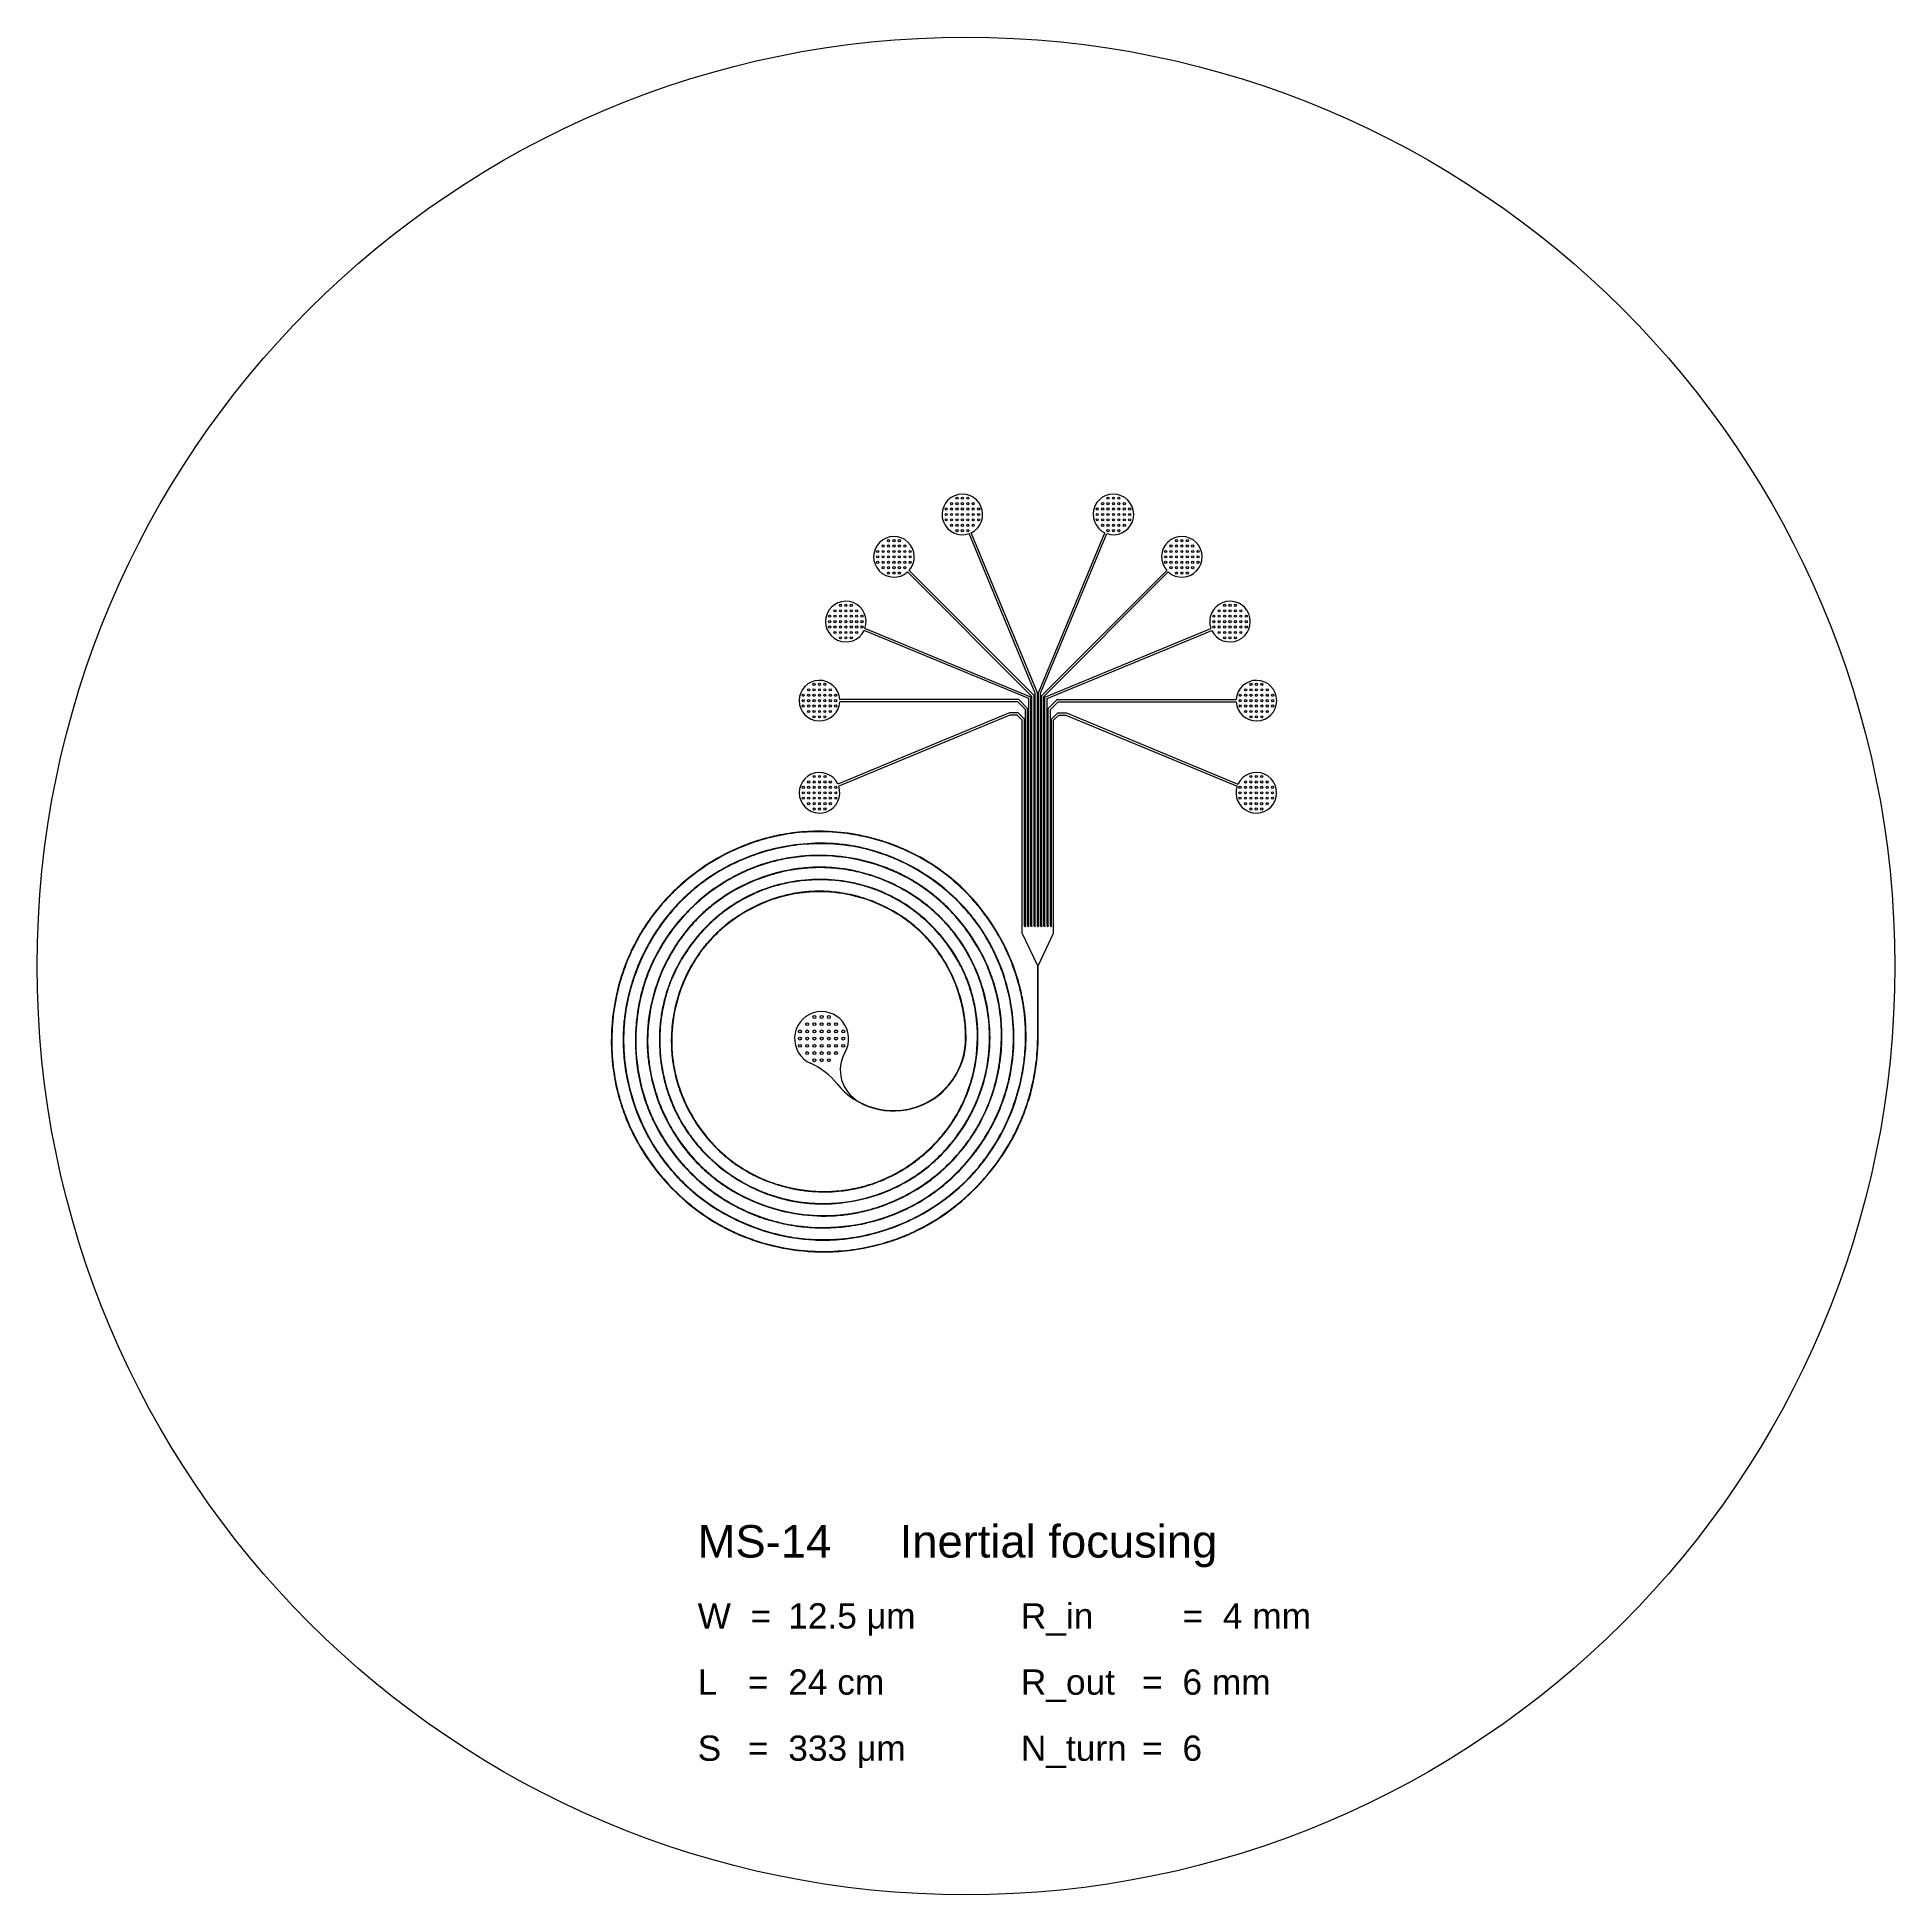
# Model space of a CAD drawing. Header units: millimetres. Extents: x 18289 to 282074, y 113800 to 372198.
# Drawn here: x 230574 to 282074, y 114698 to 166198 of the extents above; entities that cross this region are included whole.
import ezdxf

# ---------------------------------------------------------------- set-up
doc = ezdxf.new("R2010")
doc.units = ezdxf.units.MM
doc.layers.add('Clear', color=140, linetype='Continuous')
doc.layers.add('Opaque', color=30, linetype='Continuous')
doc.styles.get("Standard").update_dxf_attribs({"font": 'arial.ttf'})

msp = doc.modelspace()

# ---------------------------------------------------------------- texts
at = {"layer": 'Clear', "insert": (248885, 124948), "char_height": 280, "attachment_point": 1}
msp.add_mtext_dynamic_manual_height_columns('{\\H3.2143x;MS-14^I^IInertial focusing\\H0.83335x;\\P\\H0.53332x; \\P\\H1.75x;W  =^I 12.5 \\fSymbol|b0|i0|c2|p18;m\\fArial|b0|i0|c0|p34;m^I^I^IR_in ^I^I=^I4 mm\\H1.0714x; \\P\\H0.53332x; \\P\\H1.75x;L^I =^I 24 cm^I^I^I^IR_out ^I=^I6 mm\\H1.0714x;\\P\\H0.53332x; \\P\\H1.7501x;S ^I =^I 333 \\fSymbol|b0|i0|c2|p18;m\\fArial|b0|i0|c0|p34;m^I^I^IN_turn^I=^I6\\H1.0714x;^I}', width=17445.26, gutter_width=12.5, heights=[7318], dxfattribs=at)

# ---------------------------------------------------------------- linework, layer by layer
at = {"layer": 'Clear'}
for p, q in [((258303, 148024), (256466, 152459)), ((258333, 148024), (260170, 152459)), ((258243, 148012), (256410, 152436)), ((258393, 148012), (260225, 152436)), ((258213, 147947), (254746, 151414)), ((258423, 147947), (261890, 151414)), ((258153, 147922), (254703, 151372)), ((258483, 147922), (261932, 151372)), ((258063, 147862), (253500, 149752)), ((258123, 147902), (253523, 149807)), ((258513, 147902), (263112, 149807)), ((258573, 147862), (263135, 149752)), ((257785, 147834), (252822, 147834)), ((258033, 147587), (257785, 147834)), ((258063, 141562), (258063, 147862)), ((258123, 141562), (258123, 147902)), ((258153, 141562), (258153, 147922)), ((258213, 141562), (258213, 147947)), ((258243, 141562), (258243, 148012)), ((258303, 141562), (258303, 148024)), ((258333, 141562), (258333, 148024)), ((258393, 141562), (258393, 148012)), ((258423, 141562), (258423, 147947)), ((258483, 141562), (258483, 147922)), ((258513, 141562), (258513, 147902)), ((258573, 141562), (258573, 147862)), ((258603, 147587), (258850, 147834)), ((258850, 147834), (263813, 147834)), ((257529, 147463), (252771, 145493)), ((257541, 147403), (252794, 145437)), ((257761, 147774), (252822, 147774)), ((257766, 147463), (257529, 147463)), ((257741, 147403), (257541, 147403)), ((257883, 147262), (257741, 147403)), ((257973, 147562), (257761, 147774)), ((257943, 147287), (257766, 147463)), ((257973, 141562), (257973, 147562)), ((258033, 141562), (258033, 147587)), ((258603, 141562), (258603, 147587)), ((258663, 147562), (258875, 147774)), ((258663, 141562), (258663, 147562)), ((258693, 147287), (258869, 147463)), ((258753, 147262), (258894, 147403)), ((258869, 147463), (259106, 147463)), ((258875, 147774), (263813, 147774)), ((258894, 147403), (259094, 147403)), ((259094, 147403), (263841, 145437)), ((259106, 147463), (263864, 145493)), ((257883, 141362), (257883, 147262)), ((257943, 141562), (257943, 147287)), ((258693, 141562), (258693, 147287)), ((258753, 141362), (258753, 147262)), ((258311, 140448), (257883, 141362)), ((257943, 141562), (257958, 141536)), ((257973, 141562), (257958, 141536)), ((258033, 141562), (258048, 141536)), ((258063, 141562), (258048, 141536)), ((258123, 141562), (258138, 141536)), ((258153, 141562), (258138, 141536)), ((258213, 141562), (258228, 141536)), ((258243, 141562), (258228, 141536)), ((258303, 141562), (258318, 141536)), ((258333, 141562), (258318, 141536)), ((258324, 140448), (258753, 141362)), ((258393, 141562), (258408, 141536)), ((258423, 141562), (258408, 141536)), ((258483, 141562), (258498, 141536)), ((258513, 141562), (258498, 141536)), ((258573, 141562), (258588, 141536)), ((258603, 141562), (258588, 141536)), ((258663, 141562), (258678, 141536)), ((258693, 141562), (258678, 141536)), ((258311, 138434), (258311, 140448)), ((258324, 138434), (258324, 140448))]:
    msp.add_line(p, q, dxfattribs=at)
for centre, radius, start, end in [((256223, 152966), 563, 295.5572, 289.4428), ((260412, 152966), 563, 250.5572, 244.4428), ((254327, 151790), 563, 318.0572, 311.9428), ((262308, 151790), 563, 228.0572, 221.9428), ((252993, 149995), 563, 340.5572, 334.4428), ((263643, 149995), 563, 205.5572, 199.4428), ((252261, 147804), 563, 3.0572, 356.9428), ((264375, 147804), 563, 183.0572, 176.9428), ((252264, 145250), 563, 25.5572, 19.4428), ((264372, 145250), 563, 160.5572, 154.4428), ((252321, 138434), 750, 330.0919, 245.8041), ((254317, 138437), 2007, 218.8182, 359.9342), ((253838, 137562), 1000, 150.0919, 241.2848), ((254316, 138434), 1995, 241.2848, 0.0019), ((251194, 135926), 2000, 38.7804, 65.8041)]:
    msp.add_arc(centre, radius, start, end, dxfattribs=at)
for points, knots in [([(256324, 138434), (256325, 138501), (256324, 138567), (256316, 138765), (256304, 138897), (256249, 139291), (256185, 139551), (256010, 140053), (255898, 140296), (255719, 140602), (255672, 140677), (255524, 140896), (255416, 141035), (255240, 141234), (255179, 141298), (255091, 141384), (255066, 141407), (255016, 141454), (254991, 141477), (254940, 141522), (254914, 141545), (254835, 141611), (254781, 141653), (254617, 141777), (254503, 141853), (254151, 142066), (253901, 142184), (253544, 142312), (253445, 142343), (253145, 142426), (252941, 142467), (252656, 142501), (252577, 142508), (252340, 142522), (252181, 142523), (251982, 142511), (251941, 142508), (251860, 142500), (251819, 142496), (251698, 142481), (251617, 142469), (251376, 142424), (251217, 142384), (250748, 142237), (250447, 142102), (250085, 141886), (250006, 141835), (249776, 141676), (249630, 141560), (249435, 141383), (249380, 141329), (249273, 141221), (249222, 141165), (249134, 141065), (249097, 141020), (249039, 140949), (249019, 140922), (248978, 140869), (248958, 140842), (248898, 140759), (248859, 140702), (248747, 140528), (248678, 140408), (248490, 140039), (248389, 139780), (248286, 139414), (248261, 139314), (248199, 139010), (248172, 138804), (248156, 138514), (248154, 138430), (248155, 138180), (248165, 138013), (248191, 137808), (248197, 137769), (248208, 137697), (248214, 137665), (248226, 137600), (248232, 137568), (248252, 137471), (248267, 137407), (248317, 137216), (248356, 137090), (248492, 136718), (248606, 136479), (249012, 135796), (249367, 135389), (249861, 135006), (249937, 134951), (250046, 134877), (250078, 134857), (250141, 134817), (250173, 134797), (250270, 134740), (250336, 134703), (250536, 134599), (250673, 134537), (251093, 134373), (251385, 134293), (251805, 134223), (251928, 134208), (252299, 134179), (252548, 134181), (252878, 134212), (252960, 134222), (253101, 134244), (253159, 134254), (253264, 134276), (253312, 134286), (253391, 134305), (253422, 134312), (253484, 134329), (253515, 134337), (253576, 134355), (253607, 134364), (253699, 134393), (253760, 134413), (253940, 134479), (254059, 134529), (254407, 134693), (254630, 134823), (254947, 135049), (255052, 135131), (255354, 135390), (255540, 135581), (255759, 135851), (255809, 135916), (255952, 136116), (256040, 136254), (256133, 136422), (256146, 136446), (256198, 136545), (256235, 136621), (256340, 136853), (256400, 137012), (256553, 137498), (256616, 137835), (256666, 138516), (256651, 138859), (256584, 139274), (256570, 139351), (256520, 139582), (256478, 139734), (256416, 139917), (256403, 139952), (256378, 140020), (256365, 140054), (256327, 140151), (256300, 140215), (256214, 140402), (256151, 140525), (255944, 140882), (255784, 141108), (255200, 141788), (254697, 142176), (254081, 142465), (254029, 142488), (253946, 142523), (253914, 142536), (253851, 142560), (253819, 142573), (253723, 142608), (253658, 142629), (253463, 142690), (253331, 142724), (252930, 142809), (252658, 142840), (251827, 142861), (251265, 142772), (250647, 142547), (250556, 142510), (250425, 142452), (250384, 142433), (250301, 142393), (250261, 142373), (250139, 142309), (250060, 142264), (249826, 142122), (249676, 142017), (249114, 141572), (248753, 141166), (248427, 140635), (248384, 140559), (248260, 140328), (248187, 140169), (248102, 139954), (248083, 139900), (248053, 139814), (248042, 139782), (248021, 139716), (248011, 139683), (247992, 139617), (247982, 139584), (247956, 139485), (247940, 139418), (247896, 139216), (247873, 139081), (247823, 138671), (247815, 138394), (247839, 138001), (247850, 137883), (247898, 137532), (247948, 137301), (248042, 136988), (248070, 136902), (248162, 136649), (248234, 136483), (248337, 136281), (248359, 136240), (248403, 136160), (248425, 136122), (248469, 136047), (248492, 136009), (248563, 135898), (248612, 135825), (248766, 135612), (248877, 135475), (249233, 135086), (249501, 134854), (249875, 134597), (249960, 134542), (250221, 134386), (250401, 134294), (250663, 134182), (250739, 134151), (250969, 134067), (251126, 134019), (251318, 133972), (251350, 133964), (251416, 133949), (251449, 133942), (251515, 133929), (251549, 133923), (251648, 133906), (251715, 133896), (251916, 133871), (252051, 133860), (252456, 133845), (252727, 133859), (253652, 133987), (254291, 134216), (254903, 134606), (254953, 134639), (255035, 134696), (255068, 134720), (255132, 134767), (255164, 134791), (255259, 134865), (255320, 134916), (255501, 135073), (255617, 135184), (255944, 135535), (256139, 135792), (256386, 136197), (256459, 136332), (256660, 136746), (256767, 137035), (256863, 137404), (256880, 137476), (256906, 137603), (256916, 137657), (256935, 137767), (256944, 137823), (256955, 137913), (256960, 137946), (256967, 138013), (256970, 138047), (256979, 138147), (256983, 138215), (256991, 138417), (256991, 138552), (256971, 138956), (256935, 139225), (256754, 140042), (256533, 140575), (256175, 141128), (256123, 141203), (256031, 141328), (255991, 141379), (255927, 141459), (255904, 141487), (255856, 141544), (255832, 141572), (255782, 141627), (255757, 141654), (255681, 141736), (255630, 141789), (255470, 141943), (255359, 142042), (255011, 142320), (254761, 142484), (253984, 142898), (253418, 143080), (252737, 143165), (252635, 143174), (252492, 143182), (252451, 143184), (252368, 143186), (252327, 143187), (252244, 143187), (252203, 143187), (252079, 143183), (251997, 143179), (251750, 143160), (251586, 143138), (251098, 143048), (250778, 142954), (250157, 142700), (249855, 142539), (249495, 142295), (249419, 142240), (249239, 142102), (249138, 142016), (249001, 141891), (248963, 141855), (248894, 141787), (248863, 141756), (248763, 141652), (248695, 141578), (248502, 141348), (248382, 141186), (248055, 140681), (247879, 140317), (247618, 139555), (247534, 139158), (247495, 138675), (247490, 138595), (247486, 138456), (247485, 138398), (247486, 138283), (247487, 138227), (247491, 138137), (247493, 138103), (247498, 138037), (247500, 138004), (247509, 137904), (247516, 137838), (247542, 137639), (247565, 137508), (247649, 137117), (247728, 136860), (248044, 136060), (248362, 135545), (248824, 135036), (248888, 134970), (248997, 134863), (249042, 134820), (249130, 134740), (249174, 134702), (249247, 134640), (249277, 134616), (249338, 134567), (249368, 134544), (249460, 134473), (249523, 134428), (249714, 134297), (249846, 134216), (250252, 133991), (250538, 133866), (251472, 133559), (252154, 133475), (252883, 133541), (252940, 133547), (253033, 133559), (253069, 133564), (253142, 133575), (253179, 133581), (253288, 133600), (253361, 133615), (253577, 133663), (253720, 133702), (254143, 133838), (254417, 133954), (255219, 134380), (255707, 134765), (256174, 135301), (256236, 135376), (256337, 135507), (256377, 135561), (256440, 135650), (256464, 135685), (256534, 135791), (256579, 135863), (256666, 136010), (256707, 136084), (256825, 136310), (256896, 136465), (257085, 136940), (257179, 137269), (257263, 137736), (257282, 137868), (257321, 138265), (257327, 138532), (257307, 138890), (257299, 138983), (257276, 139179), (257261, 139284), (257230, 139453), (257217, 139519), (257196, 139612), (257190, 139641), (257176, 139697), (257169, 139726), (257146, 139810), (257131, 139867), (257080, 140034), (257042, 140145), (256917, 140472), (256818, 140685), (256479, 141300), (256197, 141680), (255736, 142149), (255598, 142275), (255384, 142450), (255314, 142504), (255126, 142641), (255007, 142721), (254851, 142814), (254819, 142833), (254754, 142871), (254721, 142889), (254655, 142925), (254622, 142942), (254522, 142993), (254454, 143026), (254249, 143119), (254109, 143175), (253684, 143325), (253391, 143399), (252932, 143473), (252769, 143492), (252280, 143525), (251951, 143517), (251535, 143466), (251444, 143452), (251171, 143403), (250991, 143361), (250777, 143297), (250741, 143286), (250671, 143264), (250638, 143253), (250573, 143230), (250540, 143218), (250443, 143182), (250379, 143157), (250187, 143077), (250062, 143018), (249693, 142826), (249457, 142678), (248789, 142180), (248395, 141777), (247999, 141212), (247927, 141101), (247822, 140923), (247786, 140860), (247725, 140745), (247700, 140695), (247657, 140607), (247639, 140570), (247607, 140500), (247592, 140467), (247563, 140400), (247549, 140367), (247508, 140266), (247482, 140198), (247409, 139993), (247366, 139855), (247256, 139434), (247206, 139147), (247115, 138142), (247196, 137412), (247461, 136617), (247502, 136507), (247563, 136360), (247580, 136321), (247614, 136243), (247632, 136204), (247687, 136089), (247725, 136013), (247846, 135789), (247934, 135643), (248220, 135220), (248438, 134956), (248774, 134621), (248872, 134530), (249176, 134270), (249391, 134111), (249702, 133916), (249789, 133866), (250053, 133721), (250235, 133634), (250470, 133539), (250520, 133520), (250615, 133485), (250661, 133469), (250752, 133438), (250799, 133424), (250891, 133396), (250938, 133382), (251078, 133344), (251172, 133322), (251456, 133261), (251648, 133232), (252227, 133175), (252618, 133180), (253120, 133240), (253235, 133257), (253578, 133321), (253804, 133378), (254114, 133479), (254201, 133510), (254461, 133611), (254631, 133687), (254840, 133795), (254883, 133818), (254968, 133865), (255010, 133889), (255136, 133964), (255218, 134016), (255461, 134179), (255616, 134297), (256062, 134676), (256333, 134961), (256659, 135391), (256744, 135512), (256983, 135887), (257122, 136150), (257277, 136511), (257312, 136601), (257370, 136761), (257393, 136830), (257432, 136954), (257449, 137009), (257474, 137102), (257484, 137139), (257503, 137214), (257512, 137251), (257530, 137327), (257538, 137364), (257561, 137478), (257575, 137554), (257612, 137783), (257629, 137936), (257662, 138399), (257656, 138710), (257563, 139629), (257397, 140231), (257094, 140875), (257051, 140960), (256974, 141103), (256942, 141160), (256880, 141264), (256851, 141311), (256802, 141389), (256781, 141420), (256740, 141482), (256719, 141513), (256677, 141574), (256655, 141604), (256589, 141694), (256544, 141753), (256405, 141928), (256307, 142040), (256000, 142364), (255778, 142564), (255106, 143073), (254623, 143339), (253991, 143571), (253868, 143611), (253670, 143669), (253595, 143688), (253457, 143722), (253394, 143736), (253272, 143760), (253213, 143771), (253116, 143787), (253079, 143793), (253005, 143804), (252968, 143808), (252856, 143822), (252782, 143829), (252558, 143847), (252408, 143852), (251958, 143849), (251658, 143822), (251111, 143728), (250863, 143668), (250443, 143534), (250269, 143469), (249993, 143350), (249890, 143302), (249583, 143146), (249385, 143029), (249119, 142848), (249043, 142793), (248936, 142712), (248904, 142687), (248840, 142635), (248808, 142609), (248745, 142556), (248714, 142530), (248622, 142448), (248561, 142392), (248384, 142221), (248271, 142101), (247949, 141727), (247757, 141458), (247433, 140909), (247298, 140631), (247145, 140236), (247107, 140128), (247004, 139801), (246948, 139579), (246891, 139266), (246877, 139178), (246857, 139026), (246849, 138962), (246839, 138860), (246836, 138822), (246831, 138746), (246828, 138709), (246824, 138633), (246823, 138595), (246819, 138460), (246818, 138363), (246826, 138071), (246841, 137877), (246918, 137297), (247010, 136915), (247270, 136178), (247439, 135823), (247726, 135352), (247815, 135219), (247959, 135025), (248008, 134961), (248103, 134844), (248147, 134791), (248234, 134691), (248277, 134644), (248348, 134569), (248375, 134540), (248432, 134483), (248460, 134455), (248517, 134399), (248546, 134372), (248634, 134290), (248694, 134237), (248878, 134081), (249004, 133983), (249397, 133704), (249675, 133541), (250634, 133083), (251366, 132893), (252203, 132850), (252297, 132848), (252432, 132848), (252473, 132849), (252555, 132851), (252596, 132853), (252677, 132856), (252718, 132859), (252840, 132868), (252922, 132875), (253165, 132904), (253327, 132930), (253807, 133030), (254122, 133125), (255198, 133551), (255905, 134025), (256506, 134667), (256537, 134702), (256593, 134764), (256617, 134793), (256666, 134849), (256690, 134878), (256761, 134965), (256807, 135024), (256941, 135203), (257026, 135326), (257265, 135705), (257404, 135971), (257799, 136893), (257958, 137591), (257989, 138398), (257990, 138501), (257987, 138674), (257985, 138744), (257978, 138871), (257974, 138928), (257966, 139023), (257962, 139062), (257953, 139140), (257949, 139179), (257938, 139257), (257933, 139295), (257915, 139412), (257902, 139489), (257856, 139719), (257819, 139872), (257690, 140324), (257579, 140618), (257062, 141710), (256493, 142433), (255750, 143011), (255715, 143037), (255651, 143085), (255623, 143105), (255566, 143146), (255537, 143166), (255450, 143226), (255391, 143264), (255212, 143376), (255090, 143447), (254716, 143644), (254457, 143756), (253658, 144037), (253098, 144148), (252419, 144182), (252306, 144184), (251965, 144181), (251738, 144166), (251396, 144122), (251280, 144103), (251126, 144073), (251088, 144065), (251013, 144049), (250976, 144040), (250863, 144013), (250789, 143994), (250566, 143931), (250420, 143883), (249987, 143721), (249706, 143589), (248799, 143074), (248226, 142591), (247696, 141935), (247631, 141850), (247528, 141707), (247488, 141649), (247416, 141540), (247383, 141488), (247328, 141399), (247306, 141363), (247263, 141289), (247241, 141252), (247179, 141140), (247139, 141064), (247025, 140834), (246956, 140678), (246770, 140199), (246674, 139869), (246427, 138632), (246455, 137688), (246716, 136755), (246729, 136710), (246757, 136621), (246771, 136577), (246800, 136489), (246816, 136445), (246863, 136314), (246897, 136227), (247005, 135970), (247085, 135802), (247350, 135310), (247558, 134998), (248260, 134130), (248835, 133637), (249538, 133240), (249592, 133211), (249684, 133163), (249721, 133144), (249802, 133104), (249845, 133083), (249931, 133044), (249974, 133024), (250105, 132968), (250193, 132932), (250460, 132832), (250641, 132774), (251192, 132627), (251570, 132564), (252178, 132521), (252407, 132518), (253094, 132547), (253550, 132618), (254123, 132778), (254253, 132819), (254424, 132881), (254467, 132897), (254553, 132930), (254597, 132947), (254684, 132983), (254727, 133002), (254857, 133059), (254942, 133100), (255194, 133227), (255359, 133320), (255837, 133622), (256137, 133854), (256970, 134631), (257430, 135253), (257792, 136017), (257825, 136092), (257875, 136209), (257891, 136250), (257924, 136333), (257940, 136375), (257971, 136458), (257985, 136500), (258014, 136584), (258028, 136626), (258069, 136754), (258094, 136839), (258163, 137097), (258202, 137271), (258290, 137772), (258321, 138103), (258324, 138434)], [0, 0, 0, 0, 0.049628, 0.049628, 0.148885, 0.148885, 0.347398, 0.347398, 0.545911, 0.545911, 0.611508, 0.611508, 0.742701, 0.742701, 0.808362, 0.808362, 0.833736, 0.833736, 0.85911, 0.85911, 0.884484, 0.884484, 0.935233, 0.935233, 1.036729, 1.036729, 1.239722, 1.239722, 1.316198, 1.316198, 1.469149, 1.469149, 1.527393, 1.527393, 1.64388, 1.64388, 1.673829, 1.673829, 1.703778, 1.703778, 1.763676, 1.763676, 1.883472, 1.883472, 2.123063, 2.123063, 2.191014, 2.191014, 2.326916, 2.326916, 2.382784, 2.382784, 2.437557, 2.437557, 2.47974, 2.47974, 2.5041, 2.5041, 2.52846, 2.52846, 2.578469, 2.578469, 2.678486, 2.678486, 2.878521, 2.878521, 2.953147, 2.953147, 3.102399, 3.102399, 3.162491, 3.162491, 3.282675, 3.282675, 3.311108, 3.311108, 3.334734, 3.334734, 3.35836, 3.35836, 3.405612, 3.405612, 3.500115, 3.500115, 3.689121, 3.689121, 4.06768, 4.06768, 4.134492, 4.134492, 4.161158, 4.161158, 4.187823, 4.187823, 4.241154, 4.241154, 4.347816, 4.347816, 4.561139, 4.561139, 4.648711, 4.648711, 4.823854, 4.823854, 4.882408, 4.882408, 4.923886, 4.923886, 4.958287, 4.958287, 4.980815, 4.980815, 5.003343, 5.003343, 5.02587, 5.02587, 5.070926, 5.070926, 5.161037, 5.161037, 5.341259, 5.341259, 5.434009, 5.434009, 5.619508, 5.619508, 5.676687, 5.676687, 5.791045, 5.791045, 5.809951, 5.809951, 5.868997, 5.868997, 5.98709, 5.98709, 6.223276, 6.223276, 6.459462, 6.459462, 6.513757, 6.513757, 6.622345, 6.622345, 6.647383, 6.647383, 6.67242, 6.67242, 6.719758, 6.719758, 6.814435, 6.814435, 7.003788, 7.003788, 7.429483, 7.429483, 7.468099, 7.468099, 7.491327, 7.491327, 7.514555, 7.514555, 7.561011, 7.561011, 7.653923, 7.653923, 7.839746, 7.839746, 8.218447, 8.218447, 8.284726, 8.284726, 8.315539, 8.315539, 8.346352, 8.346352, 8.407978, 8.407978, 8.531229, 8.531229, 8.890826, 8.890826, 8.949357, 8.949357, 9.066419, 9.066419, 9.104469, 9.104469, 9.127442, 9.127442, 9.150416, 9.150416, 9.17339, 9.17339, 9.219337, 9.219337, 9.311232, 9.311232, 9.495021, 9.495021, 9.573575, 9.573575, 9.730684, 9.730684, 9.79046, 9.79046, 9.910011, 9.910011, 9.940972, 9.940972, 9.970018, 9.970018, 9.999064, 9.999064, 10.057156, 10.057156, 10.173341, 10.173341, 10.40571, 10.40571, 10.472361, 10.472361, 10.605663, 10.605663, 10.659424, 10.659424, 10.766945, 10.766945, 10.789064, 10.789064, 10.811183, 10.811183, 10.833302, 10.833302, 10.87754, 10.87754, 10.966015, 10.966015, 11.142967, 11.142967, 11.575957, 11.575957, 11.614898, 11.614898, 11.640853, 11.640853, 11.666808, 11.666808, 11.718718, 11.718718, 11.822538, 11.822538, 12.030178, 12.030178, 12.12924, 12.12924, 12.327364, 12.327364, 12.374991, 12.374991, 12.410614, 12.410614, 12.447062, 12.447062, 12.468738, 12.468738, 12.490414, 12.490414, 12.533765, 12.533765, 12.620469, 12.620469, 12.793875, 12.793875, 13.157049, 13.157049, 13.215131, 13.215131, 13.256385, 13.256385, 13.280001, 13.280001, 13.303618, 13.303618, 13.327234, 13.327234, 13.374467, 13.374467, 13.468934, 13.468934, 13.657866, 13.657866, 14.028161, 14.028161, 14.092577, 14.092577, 14.118638, 14.118638, 14.144698, 14.144698, 14.170759, 14.170759, 14.22288, 14.22288, 14.327122, 14.327122, 14.535606, 14.535606, 14.749185, 14.749185, 14.808344, 14.808344, 14.891393, 14.891393, 14.924338, 14.924338, 14.951996, 14.951996, 15.014665, 15.014665, 15.140003, 15.140003, 15.390678, 15.390678, 15.641353, 15.641353, 15.691392, 15.691392, 15.727478, 15.727478, 15.762633, 15.762633, 15.783295, 15.783295, 15.803956, 15.803956, 15.845279, 15.845279, 15.927925, 15.927925, 16.093217, 16.093217, 16.460081, 16.460081, 16.51655, 16.51655, 16.554433, 16.554433, 16.589924, 16.589924, 16.613671, 16.613671, 16.637417, 16.637417, 16.684911, 16.684911, 16.779897, 16.779897, 16.96987, 16.96987, 17.381506, 17.381506, 17.416136, 17.416136, 17.438652, 17.438652, 17.461168, 17.461168, 17.5062, 17.5062, 17.596263, 17.596263, 17.77639, 17.77639, 18.147022, 18.147022, 18.206086, 18.206086, 18.246499, 18.246499, 18.272146, 18.272146, 18.323442, 18.323442, 18.374737, 18.374737, 18.477327, 18.477327, 18.682508, 18.682508, 18.76237, 18.76237, 18.922092, 18.922092, 18.97769, 18.97769, 19.0409, 19.0409, 19.080801, 19.080801, 19.098263, 19.098263, 19.115724, 19.115724, 19.150648, 19.150648, 19.220495, 19.220495, 19.360189, 19.360189, 19.639578, 19.639578, 19.751234, 19.751234, 19.803852, 19.803852, 19.889106, 19.889106, 19.911373, 19.911373, 19.93364, 19.93364, 19.955907, 19.955907, 20.000442, 20.000442, 20.08951, 20.08951, 20.267647, 20.267647, 20.364165, 20.364165, 20.557201, 20.557201, 20.611597, 20.611597, 20.720388, 20.720388, 20.742819, 20.742819, 20.763169, 20.763169, 20.783519, 20.783519, 20.824218, 20.824218, 20.905617, 20.905617, 21.068415, 21.068415, 21.394011, 21.394011, 21.471545, 21.471545, 21.514319, 21.514319, 21.547192, 21.547192, 21.571242, 21.571242, 21.592363, 21.592363, 21.613485, 21.613485, 21.655728, 21.655728, 21.740214, 21.740214, 21.909185, 21.909185, 22.326346, 22.326346, 22.394085, 22.394085, 22.418647, 22.418647, 22.44321, 22.44321, 22.492336, 22.492336, 22.590587, 22.590587, 22.78709, 22.78709, 22.863804, 22.863804, 23.017231, 23.017231, 23.074907, 23.074907, 23.19026, 23.19026, 23.220679, 23.220679, 23.248414, 23.248414, 23.27615, 23.27615, 23.303886, 23.303886, 23.359357, 23.359357, 23.4703, 23.4703, 23.692185, 23.692185, 23.758543, 23.758543, 23.891257, 23.891257, 23.944164, 23.944164, 24.049977, 24.049977, 24.077658, 24.077658, 24.105339, 24.105339, 24.160702, 24.160702, 24.271427, 24.271427, 24.492878, 24.492878, 24.57667, 24.57667, 24.744255, 24.744255, 24.798801, 24.798801, 24.840068, 24.840068, 24.872395, 24.872395, 24.894162, 24.894162, 24.915929, 24.915929, 24.937695, 24.937695, 24.981229, 24.981229, 25.068296, 25.068296, 25.242429, 25.242429, 25.587498, 25.587498, 25.641162, 25.641162, 25.677909, 25.677909, 25.708852, 25.708852, 25.729633, 25.729633, 25.750414, 25.750414, 25.771196, 25.771196, 25.812758, 25.812758, 25.895884, 25.895884, 26.062135, 26.062135, 26.365476, 26.365476, 26.436883, 26.436883, 26.480166, 26.480166, 26.515684, 26.515684, 26.549228, 26.549228, 26.569989, 26.569989, 26.59075, 26.59075, 26.632273, 26.632273, 26.715318, 26.715318, 26.881408, 26.881408, 27.022141, 27.022141, 27.124623, 27.124623, 27.187827, 27.187827, 27.314234, 27.314234, 27.365445, 27.365445, 27.388036, 27.388036, 27.410627, 27.410627, 27.433218, 27.433218, 27.478399, 27.478399, 27.568763, 27.568763, 27.74949, 27.74949, 27.918379, 27.918379, 27.980957, 27.980957, 28.106112, 28.106112, 28.154672, 28.154672, 28.18994, 28.18994, 28.210748, 28.210748, 28.231336, 28.231336, 28.251924, 28.251924, 28.305026, 28.305026, 28.41123, 28.41123, 28.623637, 28.623637, 28.836044, 28.836044, 28.922889, 28.922889, 28.966989, 28.966989, 29.004391, 29.004391, 29.038654, 29.038654, 29.060332, 29.060332, 29.082011, 29.082011, 29.103689, 29.103689, 29.147047, 29.147047, 29.233761, 29.233761, 29.407189, 29.407189, 29.807015, 29.807015, 29.857648, 29.857648, 29.879585, 29.879585, 29.901522, 29.901522, 29.92346, 29.92346, 29.967335, 29.967335, 30.055084, 30.055084, 30.230584, 30.230584, 30.674711, 30.674711, 30.699509, 30.699509, 30.719396, 30.719396, 30.739284, 30.739284, 30.779058, 30.779058, 30.858607, 30.858607, 31.017706, 31.017706, 31.391306, 31.391306, 31.44572, 31.44572, 31.482883, 31.482883, 31.51298, 31.51298, 31.533683, 31.533683, 31.554385, 31.554385, 31.575087, 31.575087, 31.616491, 31.616491, 31.6993, 31.6993, 31.864918, 31.864918, 32.336002, 32.336002, 32.359122, 32.359122, 32.377582, 32.377582, 32.396041, 32.396041, 32.432959, 32.432959, 32.506796, 32.506796, 32.65447, 32.65447, 32.949818, 32.949818, 33.009076, 33.009076, 33.127591, 33.127591, 33.188956, 33.188956, 33.209003, 33.209003, 33.22905, 33.22905, 33.269143, 33.269143, 33.349331, 33.349331, 33.509707, 33.509707, 33.891177, 33.891177, 33.946534, 33.946534, 33.982501, 33.982501, 34.01435, 34.01435, 34.036433, 34.036433, 34.058515, 34.058515, 34.10268, 34.10268, 34.19101, 34.19101, 34.36767, 34.36767, 34.840732, 34.840732, 34.864571, 34.864571, 34.888409, 34.888409, 34.912247, 34.912247, 34.959924, 34.959924, 35.055277, 35.055277, 35.245983, 35.245983, 35.625779, 35.625779, 35.657341, 35.657341, 35.678685, 35.678685, 35.702852, 35.702852, 35.72702, 35.72702, 35.775354, 35.775354, 35.872024, 35.872024, 36.065364, 36.065364, 36.181447, 36.181447, 36.413613, 36.413613, 36.482621, 36.482621, 36.505606, 36.505606, 36.529406, 36.529406, 36.553205, 36.553205, 36.600805, 36.600805, 36.696005, 36.696005, 36.886403, 36.886403, 37.269174, 37.269174, 37.310606, 37.310606, 37.332868, 37.332868, 37.355162, 37.355162, 37.377456, 37.377456, 37.39975, 37.39975, 37.444338, 37.444338, 37.533513, 37.533513, 37.699112, 37.699112, 37.699112, 37.699112]), ([(256311, 138435), (256312, 138501), (256311, 138567), (256304, 138764), (256292, 138896), (256237, 139289), (256173, 139547), (255964, 140148), (255794, 140482), (255537, 140852), (255490, 140915), (255345, 141100), (255240, 141218), (255107, 141351), (255084, 141373), (255041, 141414), (255020, 141434), (254978, 141472), (254957, 141490), (254893, 141546), (254850, 141582), (254717, 141688), (254626, 141754), (254344, 141942), (254145, 142052), (253594, 142299), (253229, 142406), (252774, 142475), (252691, 142485), (252444, 142507), (252277, 142511), (252059, 142503), (252007, 142500), (251902, 142492), (251850, 142487), (251694, 142468), (251590, 142452), (251281, 142390), (251078, 142333), (250520, 142129), (250177, 141947), (249744, 141634), (249627, 141540), (249461, 141390), (249407, 141339), (249250, 141181), (249151, 141070), (249041, 140931), (249024, 140909), (248990, 140864), (248973, 140842), (248924, 140773), (248892, 140727), (248799, 140587), (248741, 140491), (248578, 140195), (248486, 139988), (248282, 139413), (248202, 139031), (248170, 138559), (248167, 138472), (248165, 138212), (248175, 138039), (248203, 137813), (248211, 137760), (248225, 137672), (248232, 137635), (248246, 137563), (248253, 137527), (248277, 137420), (248295, 137348), (248354, 137136), (248401, 136996), (248565, 136585), (248703, 136322), (249030, 135830), (249219, 135600), (249496, 135327), (249565, 135263), (249706, 135142), (249778, 135085), (249901, 134992), (249951, 134957), (250025, 134906), (250048, 134891), (250118, 134846), (250165, 134816), (250260, 134760), (250309, 134733), (250455, 134654), (250555, 134605), (250859, 134471), (251070, 134398), (251666, 134241), (252062, 134192), (252547, 134200), (252637, 134204), (252908, 134225), (253087, 134251), (253315, 134299), (253365, 134311), (253441, 134330), (253466, 134337), (253517, 134351), (253543, 134358), (253619, 134380), (253669, 134396), (253820, 134447), (253918, 134485), (254211, 134608), (254399, 134706), (254921, 135025), (255234, 135281), (255578, 135652), (255647, 135731), (255843, 135977), (255963, 136150), (256095, 136380), (256122, 136427), (256173, 136524), (256197, 136572), (256268, 136720), (256311, 136820), (256428, 137125), (256491, 137335), (256624, 137944), (256656, 138352), (256617, 139025), (256576, 139291), (256489, 139641), (256463, 139731), (256424, 139853), (256413, 139886), (256392, 139948), (256382, 139975), (256361, 140030), (256351, 140057), (256318, 140139), (256295, 140193), (256224, 140353), (256171, 140458), (256002, 140765), (255872, 140962), (255478, 141467), (255183, 141754), (254781, 142050), (254706, 142102), (254474, 142251), (254313, 142341), (254101, 142442), (254054, 142463), (253978, 142496), (253948, 142508), (253889, 142532), (253859, 142544), (253769, 142578), (253708, 142599), (253525, 142659), (253401, 142694), (253025, 142780), (252768, 142816), (252103, 142851), (251692, 142818), (251209, 142710), (251127, 142690), (250881, 142620), (250720, 142564), (250511, 142477), (250461, 142455), (250361, 142408), (250311, 142384), (250164, 142309), (250068, 142255), (249786, 142082), (249606, 141952), (249118, 141542), (248835, 141228), (248364, 140536), (248176, 140157), (248038, 139730), (248030, 139702), (248014, 139648), (248006, 139620), (247983, 139538), (247968, 139482), (247929, 139315), (247907, 139203), (247854, 138864), (247836, 138635), (247835, 137986), (247891, 137565), (248031, 137063), (248061, 136967), (248161, 136683), (248240, 136498), (248355, 136273), (248379, 136229), (248421, 136154), (248438, 136124), (248473, 136065), (248491, 136035), (248546, 135947), (248584, 135889), (248702, 135718), (248786, 135608), (249053, 135290), (249251, 135093), (249788, 134649), (250147, 134424), (250607, 134218), (250685, 134186), (250922, 134096), (251083, 134044), (251282, 133993), (251318, 133985), (251382, 133970), (251411, 133963), (251469, 133951), (251498, 133945), (251586, 133929), (251645, 133919), (251822, 133894), (251940, 133881), (252297, 133858), (252536, 133862), (253200, 133922), (253622, 134019), (254115, 134207), (254208, 134245), (254480, 134370), (254656, 134465), (254868, 134598), (254910, 134625), (254989, 134679), (255027, 134706), (255102, 134760), (255139, 134788), (255248, 134872), (255320, 134931), (255528, 135114), (255660, 135244), (256072, 135706), (256317, 136071), (256699, 136853), (256837, 137272), (256920, 137750), (256927, 137798), (256938, 137878), (256942, 137910), (256950, 137974), (256953, 138006), (256963, 138102), (256967, 138167), (256977, 138360), (256979, 138489), (256966, 138877), (256936, 139135), (256800, 139815), (256656, 140230), (256417, 140702), (256372, 140784), (256230, 141027), (256125, 141183), (255980, 141373), (255948, 141414), (255892, 141482), (255868, 141510), (255820, 141566), (255796, 141593), (255722, 141675), (255672, 141728), (255516, 141884), (255407, 141983), (255068, 142263), (254824, 142430), (254187, 142784), (253778, 142944), (253271, 143066), (253187, 143083), (252935, 143130), (252764, 143151), (252558, 143166), (252523, 143168), (252458, 143171), (252428, 143172), (252368, 143174), (252338, 143174), (252247, 143175), (252187, 143174), (252006, 143168), (251886, 143159), (251526, 143119), (251288, 143074), (250625, 142896), (250210, 142722), (249735, 142440), (249645, 142383), (249381, 142201), (249213, 142068), (249017, 141890), (248981, 141855), (248911, 141787), (248878, 141754), (248813, 141686), (248781, 141652), (248687, 141548), (248626, 141477), (248450, 141258), (248342, 141105), (248044, 140629), (247882, 140287), (247639, 139576), (247557, 139206), (247513, 138752), (247507, 138672), (247500, 138522), (247498, 138451), (247498, 138321), (247499, 138260), (247503, 138165), (247504, 138130), (247508, 138060), (247511, 138025), (247520, 137920), (247527, 137850), (247554, 137641), (247578, 137503), (247669, 137091), (247753, 136821), (248031, 136144), (248258, 135751), (248591, 135323), (248650, 135251), (248832, 135042), (248961, 134910), (249131, 134756), (249164, 134727), (249231, 134670), (249265, 134642), (249334, 134586), (249368, 134559), (249473, 134479), (249545, 134428), (249763, 134280), (249914, 134189), (250381, 133942), (250711, 133811), (251391, 133620), (251742, 133560), (252193, 133532), (252291, 133529), (252586, 133529), (252782, 133541), (253004, 133568), (253031, 133571), (253085, 133579), (253112, 133583), (253192, 133596), (253246, 133605), (253405, 133636), (253511, 133661), (253826, 133744), (254032, 133814), (254661, 134074), (255066, 134311), (255795, 134886), (256121, 135224), (256422, 135647), (256453, 135691), (256512, 135781), (256541, 135826), (256626, 135963), (256679, 136057), (256829, 136342), (256917, 136540), (257154, 137180), (257255, 137642), (257329, 138576), (257302, 139049), (257199, 139543), (257192, 139577), (257168, 139678), (257151, 139745), (257114, 139878), (257094, 139944), (257031, 140142), (256982, 140272), (256822, 140655), (256693, 140902), (256297, 141532), (255995, 141893), (255578, 142273), (255504, 142336), (255279, 142518), (255122, 142631), (254913, 142763), (254868, 142790), (254780, 142841), (254738, 142865), (254653, 142912), (254610, 142934), (254480, 143000), (254392, 143041), (254125, 143157), (253943, 143224), (253385, 143393), (252999, 143464), (252222, 143517), (251829, 143500), (251361, 143425), (251278, 143410), (251031, 143357), (250868, 143314), (250681, 143254), (250655, 143245), (250602, 143227), (250575, 143218), (250496, 143189), (250444, 143169), (250288, 143107), (250186, 143062), (249883, 142916), (249687, 142805), (249098, 142419), (248733, 142101), (248102, 141375), (247836, 140969), (247621, 140502), (247609, 140473), (247583, 140416), (247571, 140387), (247535, 140300), (247512, 140242), (247447, 140066), (247408, 139946), (247304, 139585), (247252, 139338), (247154, 138611), (247155, 138123), (247240, 137520), (247262, 137396), (247341, 137027), (247412, 136785), (247521, 136496), (247542, 136442), (247578, 136357), (247592, 136324), (247620, 136260), (247635, 136228), (247680, 136132), (247711, 136069), (247809, 135881), (247879, 135759), (248105, 135401), (248275, 135175), (248784, 134601), (249155, 134282), (249651, 133962), (249740, 133908), (250013, 133755), (250201, 133663), (250442, 133564), (250491, 133545), (250571, 133514), (250604, 133503), (250664, 133481), (250692, 133472), (250748, 133453), (250776, 133444), (250861, 133417), (250918, 133401), (251089, 133354), (251205, 133326), (251554, 133256), (251790, 133225), (252517, 133180), (253013, 133217), (253694, 133363), (253890, 133417), (254166, 133511), (254248, 133541), (254493, 133638), (254653, 133712), (254844, 133811), (254879, 133830), (254949, 133869), (254983, 133888), (255086, 133948), (255154, 133990), (255354, 134120), (255483, 134212), (255858, 134507), (256090, 134727), (256625, 135332), (256901, 135742), (257157, 136268), (257197, 136355), (257309, 136620), (257373, 136801), (257441, 137029), (257454, 137073), (257477, 137162), (257489, 137206), (257510, 137295), (257520, 137340), (257548, 137474), (257565, 137565), (257607, 137836), (257625, 138019), (257652, 138569), (257632, 138938), (257501, 139782), (257363, 140252), (257127, 140777), (257088, 140858), (256966, 141097), (256876, 141252), (256762, 141428), (256745, 141453), (256711, 141503), (256693, 141528), (256641, 141603), (256605, 141652), (256495, 141798), (256418, 141892), (256177, 142167), (256005, 142340), (255441, 142831), (255014, 143110), (254260, 143467), (253949, 143581), (253526, 143693), (253420, 143718), (253246, 143753), (253178, 143765), (253042, 143786), (252974, 143795), (252768, 143819), (252631, 143830), (252217, 143845), (251941, 143834), (251162, 143744), (250664, 143616), (249998, 143342), (249808, 143251), (249545, 143105), (249467, 143060), (249238, 142917), (249090, 142815), (248907, 142673), (248868, 142642), (248790, 142578), (248751, 142545), (248637, 142445), (248562, 142377), (248345, 142164), (248209, 142015), (247824, 141544), (247602, 141201), (247237, 140475), (247094, 140091), (246971, 139606), (246951, 139515), (246896, 139240), (246870, 139055), (246850, 138834), (246847, 138800), (246842, 138722), (246839, 138678), (246835, 138591), (246834, 138547), (246831, 138416), (246831, 138329), (246839, 138066), (246853, 137892), (246919, 137371), (246996, 137027), (247260, 136213), (247479, 135753), (247809, 135253), (247863, 135176), (248029, 134951), (248147, 134806), (248297, 134641), (248321, 134616), (248371, 134563), (248397, 134536), (248449, 134483), (248476, 134457), (248557, 134379), (248611, 134328), (248779, 134178), (248895, 134083), (249254, 133813), (249509, 133652), (250232, 133272), (250722, 133093), (251333, 132962), (251439, 132942), (251758, 132893), (251972, 132872), (252242, 132862), (252297, 132861), (252389, 132861), (252426, 132861), (252496, 132862), (252529, 132863), (252595, 132865), (252628, 132867), (252726, 132872), (252792, 132876), (252989, 132894), (253120, 132911), (253510, 132974), (253767, 133036), (254520, 133271), (254999, 133497), (255565, 133865), (255687, 133952), (256044, 134227), (256267, 134429), (256500, 134679), (256528, 134711), (256578, 134767), (256600, 134792), (256644, 134842), (256665, 134868), (256728, 134945), (256770, 134997), (256891, 135155), (256968, 135264), (257187, 135598), (257317, 135831), (257654, 136550), (257813, 137060), (257925, 137735), (257945, 137888), (257983, 138350), (257984, 138659), (257955, 139005), (257951, 139043), (257944, 139114), (257940, 139147), (257932, 139213), (257927, 139246), (257913, 139345), (257903, 139410), (257867, 139607), (257839, 139737), (257740, 140124), (257655, 140378), (257351, 141117), (257080, 141582), (256654, 142125), (256553, 142244), (256235, 142588), (256004, 142799), (255726, 143013), (255696, 143036), (255643, 143076), (255620, 143092), (255573, 143125), (255550, 143142), (255480, 143190), (255433, 143222), (255289, 143314), (255192, 143373), (254894, 143540), (254689, 143640), (253982, 143932), (253455, 144069), (252384, 144194), (251840, 144183), (251262, 144086), (251218, 144078), (251140, 144063), (251106, 144056), (251040, 144042), (251006, 144034), (250907, 144011), (250841, 143994), (250643, 143941), (250513, 143900), (250127, 143764), (249875, 143655), (249153, 143279), (248707, 142963), (248198, 142484), (248088, 142372), (247771, 142022), (247579, 141772), (247388, 141473), (247367, 141440), (247330, 141378), (247313, 141350), (247279, 141293), (247263, 141264), (247214, 141178), (247183, 141120), (247092, 140943), (247035, 140824), (246878, 140459), (246791, 140209), (246574, 139428), (246501, 138881), (246505, 138082), (246522, 137829), (246570, 137474), (246587, 137370), (246621, 137191), (246637, 137116), (246668, 136982), (246683, 136923), (246709, 136827), (246719, 136790), (246739, 136721), (246749, 136689), (246769, 136625), (246779, 136593), (246810, 136498), (246832, 136435), (246902, 136246), (246953, 136122), (247119, 135756), (247246, 135519), (247682, 134827), (248040, 134402), (248601, 133896), (248760, 133766), (249007, 133586), (249088, 133530), (249338, 133367), (249510, 133266), (249719, 133159), (249751, 133143), (249819, 133109), (249856, 133092), (249929, 133058), (249966, 133042), (250077, 132993), (250151, 132962), (250377, 132875), (250530, 132823), (250995, 132686), (251312, 132621), (252178, 132513), (252733, 132520), (253386, 132618), (253495, 132637), (253820, 132705), (254034, 132762), (254337, 132862), (254428, 132895), (254550, 132942), (254582, 132955), (254644, 132980), (254676, 132993), (254769, 133034), (254831, 133062), (255014, 133148), (255134, 133211), (255489, 133410), (255716, 133559), (256376, 134060), (256775, 134459), (257255, 135093), (257386, 135290), (257550, 135571), (257594, 135649), (257718, 135885), (257794, 136047), (257881, 136257), (257899, 136303), (257927, 136377), (257938, 136405), (257958, 136461), (257968, 136489), (257997, 136573), (258016, 136630), (258070, 136800), (258102, 136915), (258189, 137261), (258234, 137496), (258293, 137965), (258309, 138200), (258311, 138434)], [0, 0, 0, 0, 0.04963, 0.04963, 0.148891, 0.148891, 0.347413, 0.347413, 0.625053, 0.625053, 0.683534, 0.683534, 0.800497, 0.800497, 0.824087, 0.824087, 0.845075, 0.845075, 0.866063, 0.866063, 0.908039, 0.908039, 0.991991, 0.991991, 1.159896, 1.159896, 1.438713, 1.438713, 1.499908, 1.499908, 1.622296, 1.622296, 1.660881, 1.660881, 1.699465, 1.699465, 1.776634, 1.776634, 1.930971, 1.930971, 2.212524, 2.212524, 2.32159, 2.32159, 2.37577, 2.37577, 2.48413, 2.48413, 2.504569, 2.504569, 2.525007, 2.525007, 2.565884, 2.565884, 2.647639, 2.647639, 2.811147, 2.811147, 3.090495, 3.090495, 3.153154, 3.153154, 3.27847, 3.27847, 3.316847, 3.316847, 3.343317, 3.343317, 3.369788, 3.369788, 3.422728, 3.422728, 3.528609, 3.528609, 3.74037, 3.74037, 3.952132, 3.952132, 4.019063, 4.019063, 4.08476, 4.08476, 4.128859, 4.128859, 4.148595, 4.148595, 4.188069, 4.188069, 4.227543, 4.227543, 4.30649, 4.30649, 4.464384, 4.464384, 4.744109, 4.744109, 4.808059, 4.808059, 4.935959, 4.935959, 4.97244, 4.97244, 4.991071, 4.991071, 5.009702, 5.009702, 5.046963, 5.046963, 5.121486, 5.121486, 5.270533, 5.270533, 5.551406, 5.551406, 5.624903, 5.624903, 5.771896, 5.771896, 5.809922, 5.809922, 5.847948, 5.847948, 5.924, 5.924, 6.076103, 6.076103, 6.357778, 6.357778, 6.543677, 6.543677, 6.607801, 6.607801, 6.632355, 6.632355, 6.652564, 6.652564, 6.672773, 6.672773, 6.713192, 6.713192, 6.794028, 6.794028, 6.955701, 6.955701, 7.235342, 7.235342, 7.298335, 7.298335, 7.424321, 7.424321, 7.459348, 7.459348, 7.481321, 7.481321, 7.503293, 7.503293, 7.547239, 7.547239, 7.635129, 7.635129, 7.810911, 7.810911, 8.088935, 8.088935, 8.146792, 8.146792, 8.262508, 8.262508, 8.299833, 8.299833, 8.337158, 8.337158, 8.411808, 8.411808, 8.561108, 8.561108, 8.842896, 8.842896, 9.124684, 9.124684, 9.143846, 9.143846, 9.163007, 9.163007, 9.20133, 9.20133, 9.277976, 9.277976, 9.431267, 9.431267, 9.711647, 9.711647, 9.778567, 9.778567, 9.912407, 9.912407, 9.946048, 9.946048, 9.969025, 9.969025, 9.992002, 9.992002, 10.037957, 10.037957, 10.129866, 10.129866, 10.313684, 10.313684, 10.590733, 10.590733, 10.646416, 10.646416, 10.757783, 10.757783, 10.781615, 10.781615, 10.801189, 10.801189, 10.820764, 10.820764, 10.859912, 10.859912, 10.938209, 10.938209, 11.094803, 11.094803, 11.375002, 11.375002, 11.44021, 11.44021, 11.570627, 11.570627, 11.603226, 11.603226, 11.633302, 11.633302, 11.663378, 11.663378, 11.723529, 11.723529, 11.843831, 11.843831, 12.125971, 12.125971, 12.40811, 12.40811, 12.439368, 12.439368, 12.4602, 12.4602, 12.481031, 12.481031, 12.522694, 12.522694, 12.606019, 12.606019, 12.772669, 12.772669, 13.051863, 13.051863, 13.111943, 13.111943, 13.232105, 13.232105, 13.265138, 13.265138, 13.288573, 13.288573, 13.312008, 13.312008, 13.358878, 13.358878, 13.452617, 13.452617, 13.640096, 13.640096, 13.916599, 13.916599, 13.970997, 13.970997, 14.079794, 14.079794, 14.101927, 14.101927, 14.121014, 14.121014, 14.140101, 14.140101, 14.178275, 14.178275, 14.254622, 14.254622, 14.407317, 14.407317, 14.687859, 14.687859, 14.755089, 14.755089, 14.889549, 14.889549, 14.921388, 14.921388, 14.95072, 14.95072, 14.980052, 14.980052, 15.038717, 15.038717, 15.156046, 15.156046, 15.390704, 15.390704, 15.625362, 15.625362, 15.675176, 15.675176, 15.719029, 15.719029, 15.756484, 15.756484, 15.778308, 15.778308, 15.800132, 15.800132, 15.84378, 15.84378, 15.931075, 15.931075, 16.105667, 16.105667, 16.38399, 16.38399, 16.441056, 16.441056, 16.555188, 16.555188, 16.582426, 16.582426, 16.609507, 16.609507, 16.636587, 16.636587, 16.690749, 16.690749, 16.799072, 16.799072, 17.015718, 17.015718, 17.232364, 17.232364, 17.292445, 17.292445, 17.412606, 17.412606, 17.429172, 17.429172, 17.445738, 17.445738, 17.47887, 17.47887, 17.545133, 17.545133, 17.67766, 17.67766, 17.959683, 17.959683, 18.241706, 18.241706, 18.274229, 18.274229, 18.306753, 18.306753, 18.3718, 18.3718, 18.501893, 18.501893, 18.783984, 18.783984, 19.066074, 19.066074, 19.086816, 19.086816, 19.128299, 19.128299, 19.169783, 19.169783, 19.25275, 19.25275, 19.418683, 19.418683, 19.69744, 19.69744, 19.755066, 19.755066, 19.870318, 19.870318, 19.90183, 19.90183, 19.930663, 19.930663, 19.959496, 19.959496, 20.017162, 20.017162, 20.132495, 20.132495, 20.36316, 20.36316, 20.593825, 20.593825, 20.643497, 20.643497, 20.742841, 20.742841, 20.75934, 20.75934, 20.77584, 20.77584, 20.80884, 20.80884, 20.874839, 20.874839, 21.006837, 21.006837, 21.288703, 21.288703, 21.570569, 21.570569, 21.588884, 21.588884, 21.607199, 21.607199, 21.643829, 21.643829, 21.717089, 21.717089, 21.863608, 21.863608, 22.144692, 22.144692, 22.217734, 22.217734, 22.363818, 22.363818, 22.39719, 22.39719, 22.417599, 22.417599, 22.438008, 22.438008, 22.478826, 22.478826, 22.560462, 22.560462, 22.723734, 22.723734, 23.003385, 23.003385, 23.063479, 23.063479, 23.183668, 23.183668, 23.213634, 23.213634, 23.233297, 23.233297, 23.250321, 23.250321, 23.267345, 23.267345, 23.301394, 23.301394, 23.36949, 23.36949, 23.505683, 23.505683, 23.787338, 23.787338, 23.903598, 23.903598, 23.95371, 23.95371, 24.053935, 24.053935, 24.076554, 24.076554, 24.099174, 24.099174, 24.144413, 24.144413, 24.234891, 24.234891, 24.415847, 24.415847, 24.693359, 24.693359, 24.747588, 24.747588, 24.856044, 24.856044, 24.882073, 24.882073, 24.907966, 24.907966, 24.933859, 24.933859, 24.985645, 24.985645, 25.089217, 25.089217, 25.296361, 25.296361, 25.569422, 25.569422, 25.619676, 25.619676, 25.720184, 25.720184, 25.73723, 25.73723, 25.754276, 25.754276, 25.788368, 25.788368, 25.856553, 25.856553, 25.992922, 25.992922, 26.274642, 26.274642, 26.458275, 26.458275, 26.518635, 26.518635, 26.556938, 26.556938, 26.59524, 26.59524, 26.671844, 26.671844, 26.825054, 26.825054, 27.106719, 27.106719, 27.223152, 27.223152, 27.272841, 27.272841, 27.37222, 27.37222, 27.400107, 27.400107, 27.427993, 27.427993, 27.483765, 27.483765, 27.59531, 27.59531, 27.8184, 27.8184, 28.04149, 28.04149, 28.092674, 28.092674, 28.195041, 28.195041, 28.21391, 28.21391, 28.237819, 28.237819, 28.261727, 28.261727, 28.309544, 28.309544, 28.405178, 28.405178, 28.596446, 28.596446, 28.871353, 28.871353, 28.922161, 28.922161, 29.023777, 29.023777, 29.042781, 29.042781, 29.063086, 29.063086, 29.083392, 29.083392, 29.124002, 29.124002, 29.205223, 29.205223, 29.367664, 29.367664, 29.647032, 29.647032, 29.705013, 29.705013, 29.820975, 29.820975, 29.850518, 29.850518, 29.870523, 29.870523, 29.888248, 29.888248, 29.905973, 29.905973, 29.941423, 29.941423, 30.012323, 30.012323, 30.154123, 30.154123, 30.435509, 30.435509, 30.515806, 30.515806, 30.6764, 30.6764, 30.698834, 30.698834, 30.716584, 30.716584, 30.734334, 30.734334, 30.769834, 30.769834, 30.840835, 30.840835, 30.982835, 30.982835, 31.26426, 31.26426, 31.346258, 31.346258, 31.510255, 31.510255, 31.530291, 31.530291, 31.547926, 31.547926, 31.565562, 31.565562, 31.600832, 31.600832, 31.671374, 31.671374, 31.812457, 31.812457, 32.093891, 32.093891, 32.17616, 32.17616, 32.3407, 32.3407, 32.360594, 32.360594, 32.375543, 32.375543, 32.390492, 32.390492, 32.420391, 32.420391, 32.480187, 32.480187, 32.59978, 32.59978, 32.881961, 32.881961, 33.164142, 33.164142, 33.187686, 33.187686, 33.205482, 33.205482, 33.223277, 33.223277, 33.258867, 33.258867, 33.330048, 33.330048, 33.472409, 33.472409, 33.753839, 33.753839, 33.835421, 33.835421, 33.998587, 33.998587, 34.018925, 34.018925, 34.036042, 34.036042, 34.053159, 34.053159, 34.087392, 34.087392, 34.15586, 34.15586, 34.292795, 34.292795, 34.574498, 34.574498, 34.70479, 34.70479, 34.759004, 34.759004, 34.798662, 34.798662, 34.829752, 34.829752, 34.849563, 34.849563, 34.866769, 34.866769, 34.883975, 34.883975, 34.918387, 34.918387, 34.987212, 34.987212, 35.124861, 35.124861, 35.406506, 35.406506, 35.511555, 35.511555, 35.562323, 35.562323, 35.663857, 35.663857, 35.682203, 35.682203, 35.702774, 35.702774, 35.723344, 35.723344, 35.764486, 35.764486, 35.846768, 35.846768, 36.011333, 36.011333, 36.290423, 36.290423, 36.346572, 36.346572, 36.45887, 36.45887, 36.508109, 36.508109, 36.525242, 36.525242, 36.542376, 36.542376, 36.576642, 36.576642, 36.645176, 36.645176, 36.782242, 36.782242, 37.063952, 37.063952, 37.18301, 37.18301, 37.227863, 37.227863, 37.317568, 37.317568, 37.342372, 37.342372, 37.357318, 37.357318, 37.372265, 37.372265, 37.402159, 37.402159, 37.461945, 37.461945, 37.581519, 37.581519, 37.699112, 37.699112, 37.699112, 37.699112])]:
    msp.add_open_spline(points, degree=3, knots=knots, dxfattribs=at)
at = {"layer": 'Opaque'}
for centre, radius in [((256324, 140448), 25750), ((255773, 153116), 30), ((255773, 152966), 30), ((255923, 153266), 30), ((255923, 153116), 30), ((255923, 152966), 30), ((256073, 153416), 30), ((256073, 153266), 30), ((256073, 153116), 30), ((256073, 152966), 30), ((256223, 153416), 30), ((256223, 153266), 30), ((256223, 153116), 30), ((256223, 152966), 30), ((256373, 153416), 30), ((256373, 153266), 30), ((256373, 153116), 30), ((256373, 152966), 30), ((256523, 153266), 30), ((256523, 153116), 30), ((256523, 152966), 30), ((256673, 153116), 30), ((256673, 152966), 30), ((259962, 153116), 30), ((259962, 152966), 30), ((260112, 153266), 30), ((260112, 153116), 30), ((260112, 152966), 30), ((260262, 153416), 30), ((260262, 153266), 30), ((260262, 153116), 30), ((260262, 152966), 30), ((260412, 153416), 30), ((260412, 153266), 30), ((260412, 153116), 30), ((260412, 152966), 30), ((260562, 153416), 30), ((260562, 153266), 30), ((260562, 153116), 30), ((260562, 152966), 30), ((260712, 153266), 30), ((260712, 153116), 30), ((260712, 152966), 30), ((260862, 153116), 30), ((260862, 152966), 30), ((255773, 152816), 30), ((255923, 152816), 30), ((255923, 152666), 30), ((256073, 152816), 30), ((256073, 152666), 30), ((256073, 152516), 30), ((256223, 152816), 30), ((256223, 152666), 30), ((256223, 152516), 30), ((256373, 152816), 30), ((256373, 152666), 30), ((256373, 152516), 30), ((256523, 152816), 30), ((256523, 152666), 30), ((256673, 152816), 30), ((259962, 152816), 30), ((260112, 152816), 30), ((260112, 152666), 30), ((260262, 152816), 30), ((260262, 152666), 30), ((260262, 152516), 30), ((260412, 152816), 30), ((260412, 152666), 30), ((260412, 152516), 30), ((260562, 152816), 30), ((260562, 152666), 30), ((260562, 152516), 30), ((260712, 152816), 30), ((260712, 152666), 30), ((260862, 152816), 30), ((253877, 151940), 30), ((254027, 152090), 30), ((254027, 151940), 30), ((254177, 152240), 30), ((254177, 152090), 30), ((254177, 151940), 30), ((254327, 152240), 30), ((254327, 152090), 30), ((254327, 151940), 30), ((254477, 152240), 30), ((254477, 152090), 30), ((254477, 151940), 30), ((254627, 152090), 30), ((254627, 151940), 30), ((254777, 151940), 30), ((261858, 151940), 30), ((262008, 152090), 30), ((262008, 151940), 30), ((262158, 152240), 30), ((262158, 152090), 30), ((262158, 151940), 30), ((262308, 152240), 30), ((262308, 152090), 30), ((262308, 151940), 30), ((262458, 152240), 30), ((262458, 152090), 30), ((262458, 151940), 30), ((262608, 152090), 30), ((262608, 151940), 30), ((262758, 151940), 30), ((253877, 151790), 30), ((253877, 151640), 30), ((254027, 151790), 30), ((254027, 151640), 30), ((254027, 151490), 30), ((254177, 151790), 30), ((254177, 151640), 30), ((254177, 151490), 30), ((254327, 151790), 30), ((254327, 151640), 30), ((254327, 151490), 30), ((254477, 151790), 30), ((254477, 151640), 30), ((254477, 151490), 30), ((254627, 151790), 30), ((254627, 151640), 30), ((254627, 151490), 30), ((254777, 151790), 30), ((254777, 151640), 30), ((261858, 151790), 30), ((261858, 151640), 30), ((262008, 151790), 30), ((262008, 151640), 30), ((262008, 151490), 30), ((262158, 151790), 30), ((262158, 151640), 30), ((262158, 151490), 30), ((262308, 151790), 30), ((262308, 151640), 30), ((262308, 151490), 30), ((262458, 151790), 30), ((262458, 151640), 30), ((262458, 151490), 30), ((262608, 151790), 30), ((262608, 151640), 30), ((262608, 151490), 30), ((262758, 151790), 30), ((262758, 151640), 30), ((254177, 151340), 30), ((254327, 151340), 30), ((254477, 151340), 30), ((262158, 151340), 30), ((262308, 151340), 30), ((262458, 151340), 30), ((252843, 150445), 30), ((252993, 150445), 30), ((253143, 150445), 30), ((263493, 150445), 30), ((263643, 150445), 30), ((263793, 150445), 30), ((252543, 150145), 30), ((252543, 149995), 30), ((252543, 149845), 30), ((252693, 150295), 30), ((252693, 150145), 30), ((252693, 149995), 30), ((252693, 149845), 30), ((252843, 150295), 30), ((252843, 150145), 30), ((252843, 149995), 30), ((252843, 149845), 30), ((252993, 150295), 30), ((252993, 150145), 30), ((252993, 149995), 30), ((252993, 149845), 30), ((253143, 150295), 30), ((253143, 150145), 30), ((253143, 149995), 30), ((253143, 149845), 30), ((253293, 150295), 30), ((253293, 150145), 30), ((253293, 149995), 30), ((253293, 149845), 30), ((253443, 150145), 30), ((253443, 149995), 30), ((253443, 149845), 30), ((263193, 150145), 30), ((263193, 149995), 30), ((263193, 149845), 30), ((263343, 150295), 30), ((263343, 150145), 30), ((263343, 149995), 30), ((263343, 149845), 30), ((263493, 150295), 30), ((263493, 150145), 30), ((263493, 149995), 30), ((263493, 149845), 30), ((263643, 150295), 30), ((263643, 150145), 30), ((263643, 149995), 30), ((263643, 149845), 30), ((263793, 150295), 30), ((263793, 150145), 30), ((263793, 149995), 30), ((263793, 149845), 30), ((263943, 150295), 30), ((263943, 150145), 30), ((263943, 149995), 30), ((263943, 149845), 30), ((264093, 150145), 30), ((264093, 149995), 30), ((264093, 149845), 30), ((252693, 149695), 30), ((252843, 149695), 30), ((252843, 149545), 30), ((252993, 149695), 30), ((252993, 149545), 30), ((253143, 149695), 30), ((253143, 149545), 30), ((253293, 149695), 30), ((263343, 149695), 30), ((263493, 149695), 30), ((263493, 149545), 30), ((263643, 149695), 30), ((263643, 149545), 30), ((263793, 149695), 30), ((263793, 149545), 30), ((263943, 149695), 30), ((251811, 147954), 30), ((251811, 147804), 30), ((251961, 148104), 30), ((251961, 147954), 30), ((251961, 147804), 30), ((252111, 148254), 30), ((252111, 148104), 30), ((252111, 147954), 30), ((252111, 147804), 30), ((252261, 148254), 30), ((252261, 148104), 30), ((252261, 147954), 30), ((252261, 147804), 30), ((252411, 148254), 30), ((252411, 148104), 30), ((252411, 147954), 30), ((252411, 147804), 30), ((252561, 148104), 30), ((252561, 147954), 30), ((252561, 147804), 30), ((252711, 147954), 30), ((252711, 147804), 30), ((263925, 147954), 30), ((263925, 147804), 30), ((264075, 148104), 30), ((264075, 147954), 30), ((264075, 147804), 30), ((264225, 148254), 30), ((264225, 148104), 30), ((264225, 147954), 30), ((264225, 147804), 30), ((264375, 148254), 30), ((264375, 148104), 30), ((264375, 147954), 30), ((264375, 147804), 30), ((264525, 148254), 30), ((264525, 148104), 30), ((264525, 147954), 30), ((264525, 147804), 30), ((264675, 148104), 30), ((264675, 147954), 30), ((264675, 147804), 30), ((264825, 147954), 30), ((264825, 147804), 30), ((251811, 147654), 30), ((251961, 147654), 30), ((251961, 147504), 30), ((252111, 147654), 30), ((252111, 147504), 30), ((252111, 147354), 30), ((252261, 147654), 30), ((252261, 147504), 30), ((252261, 147354), 30), ((252411, 147654), 30), ((252411, 147504), 30), ((252411, 147354), 30), ((252561, 147654), 30), ((252561, 147504), 30), ((252711, 147654), 30), ((263925, 147654), 30), ((264075, 147654), 30), ((264075, 147504), 30), ((264225, 147654), 30), ((264225, 147504), 30), ((264225, 147354), 30), ((264375, 147654), 30), ((264375, 147504), 30), ((264375, 147354), 30), ((264525, 147654), 30), ((264525, 147504), 30), ((264525, 147354), 30), ((264675, 147654), 30), ((264675, 147504), 30), ((264825, 147654), 30), ((251814, 145400), 30), ((251814, 145250), 30), ((251964, 145550), 30), ((251964, 145400), 30), ((251964, 145250), 30), ((252114, 145700), 30), ((252114, 145550), 30), ((252114, 145400), 30), ((252114, 145250), 30), ((252264, 145700), 30), ((252264, 145550), 30), ((252264, 145400), 30), ((252264, 145250), 30), ((252414, 145700), 30), ((252414, 145550), 30), ((252414, 145400), 30), ((252414, 145250), 30), ((252564, 145550), 30), ((252564, 145400), 30), ((252564, 145250), 30), ((252714, 145400), 30), ((252714, 145250), 30), ((263922, 145400), 30), ((263922, 145250), 30), ((264072, 145550), 30), ((264072, 145400), 30), ((264072, 145250), 30), ((264222, 145700), 30), ((264222, 145550), 30), ((264222, 145400), 30), ((264222, 145250), 30), ((264372, 145700), 30), ((264372, 145550), 30), ((264372, 145400), 30), ((264372, 145250), 30), ((264522, 145700), 30), ((264522, 145550), 30), ((264522, 145400), 30), ((264522, 145250), 30), ((264672, 145550), 30), ((264672, 145400), 30), ((264672, 145250), 30), ((264822, 145400), 30), ((264822, 145250), 30), ((251814, 145100), 30), ((251964, 145100), 30), ((251964, 144950), 30), ((252114, 145100), 30), ((252114, 144950), 30), ((252114, 144800), 30), ((252264, 145100), 30), ((252264, 144950), 30), ((252264, 144800), 30), ((252414, 145100), 30), ((252414, 144950), 30), ((252414, 144800), 30), ((252564, 145100), 30), ((252564, 144950), 30), ((252714, 145100), 30), ((263922, 145100), 30), ((264072, 145100), 30), ((264072, 144950), 30), ((264222, 145100), 30), ((264222, 144950), 30), ((264222, 144800), 30), ((264372, 145100), 30), ((264372, 144950), 30), ((264372, 144800), 30), ((264522, 145100), 30), ((264522, 144950), 30), ((264522, 144800), 30), ((264672, 145100), 30), ((264672, 144950), 30), ((264822, 145100), 30), ((252121, 139034), 40), ((252321, 139034), 40), ((252521, 139034), 40), ((251721, 138634), 40), ((251921, 138834), 40), ((251921, 138634), 40), ((252121, 138834), 40), ((252121, 138634), 40), ((252321, 138834), 40), ((252321, 138634), 40), ((252521, 138834), 40), ((252521, 138634), 40), ((252721, 138834), 40), ((252721, 138634), 40), ((252921, 138634), 40), ((251721, 138434), 40), ((251721, 138234), 40), ((251921, 138434), 40), ((251921, 138234), 40), ((251921, 138034), 40), ((252121, 138434), 40), ((252121, 138234), 40), ((252121, 138034), 40), ((252321, 138434), 40), ((252321, 138234), 40), ((252321, 138034), 40), ((252521, 138434), 40), ((252521, 138234), 40), ((252521, 138034), 40), ((252721, 138434), 40), ((252721, 138234), 40), ((252721, 138034), 40), ((252921, 138434), 40), ((252921, 138234), 40), ((252121, 137834), 40), ((252321, 137834), 40), ((252521, 137834), 40)]:
    msp.add_circle(centre, radius, dxfattribs=at)

msp.set_redraw_order([(e.dxf.handle, doc.entitydb.next_handle()) for e in msp.query("TEXT MTEXT ATTDEF DIMENSION ARC_DIMENSION")])  # texts and dimensions are drawn at this point

doc.saveas('drawing.dxf')
